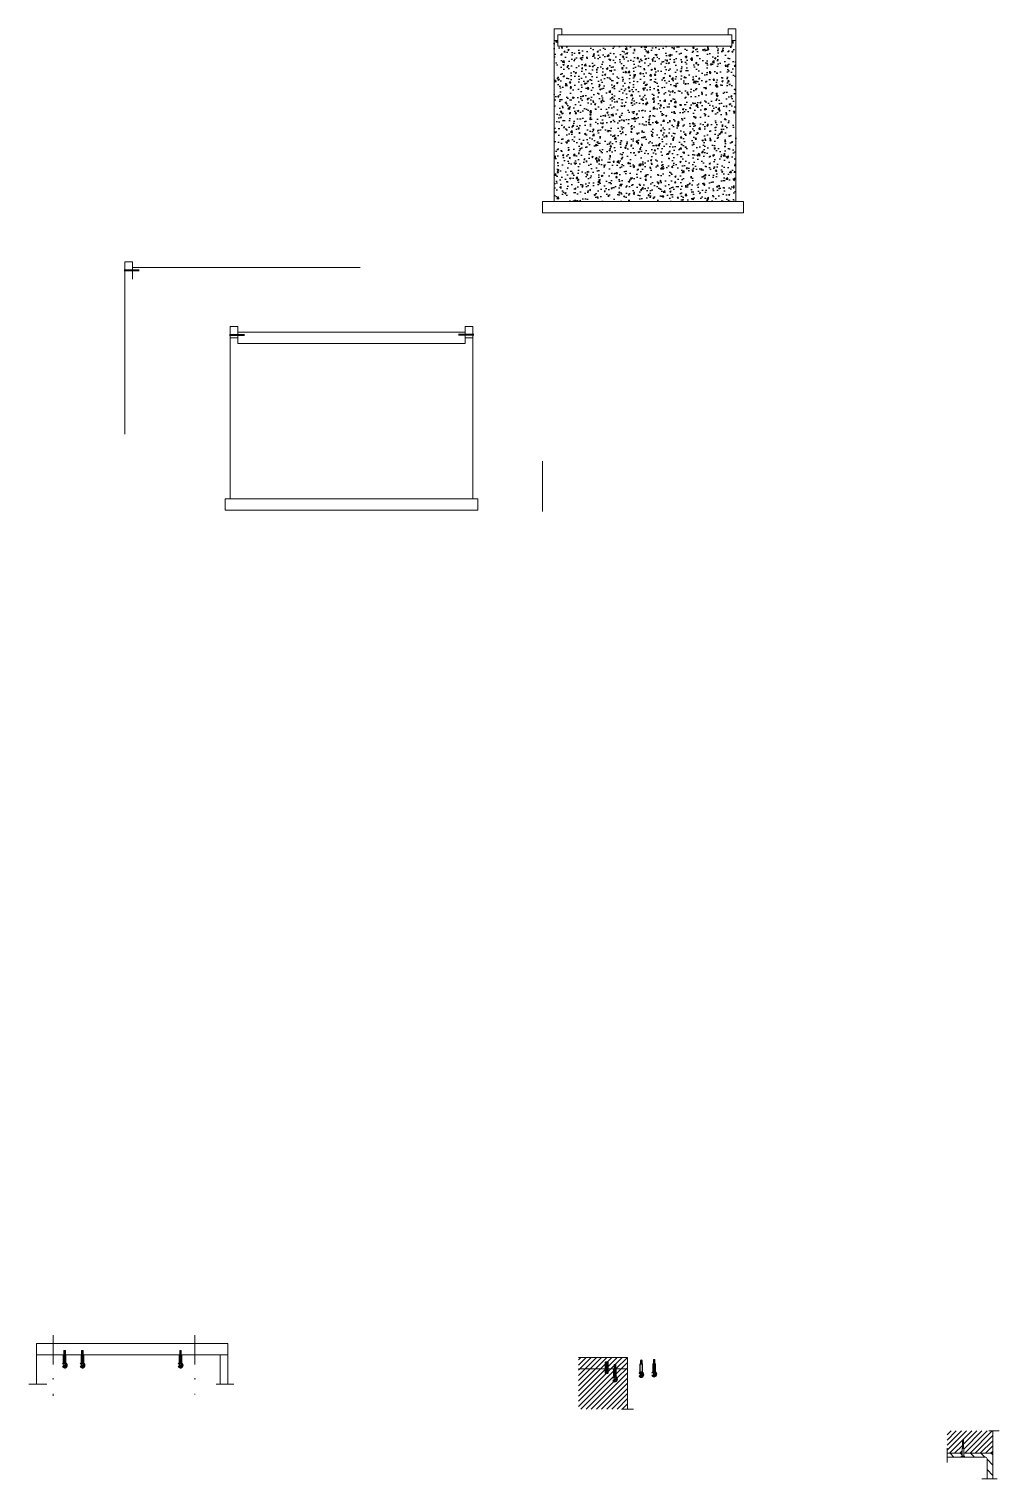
# Model space of a CAD drawing. Header units: millimetres. Extents: x 1835 to 5156, y 562 to 1862.
# Drawn here: x 1926.9 to 2180.3, y 994 to 1372.6 of the extents above; entities that cross this region are included whole.
import ezdxf

# ---------------------------------------------------------------- set-up
doc = ezdxf.new("R2010")
doc.units = ezdxf.units.MM
doc.linetypes.add('TRATTOPUNTO', pattern=[25.4, 12.7, -6.35, 0, -6.35])
for name, color, linetype, lineweight in [('A-FURN', 2, 'Continuous', 18), ('A-FURN-SEC', 15, 'Continuous', 9), ('A-PRSP-1', 250, 'Continuous', 40)]:
    doc.layers.add(name, color=color, linetype=linetype, lineweight=lineweight)
doc.layers.add('LINEE DI SEZIONE', color=12, linetype='Continuous')
doc.layers.add('viti sottili', color=4, linetype='Continuous')

msp = doc.modelspace()

# ---------------------------------------------------------------- hatches: boundary and pattern name
at = {"layer": 'LINEE DI SEZIONE', "transparency": 33554546}
h = msp.add_hatch(dxfattribs=at)
h.set_pattern_fill('AR-CONC', color=256, scale=0.021)
h.paths.add_polyline_path([(2064.04, 1327.59), (2111.5, 1327.59), (2111.5, 1369.59), (2110.47, 1369.59), (2110.47, 1368.09), (2065.04, 1368.09), (2065.04, 1369.59), (2064.04, 1369.59)])
at = {"layer": 'LINEE DI SEZIONE', "transparency": 33554687}
h = msp.add_hatch(dxfattribs=at)
h.set_pattern_fill('ANSI31', color=256, scale=0.3)
h.paths.add_polyline_path([(2077.36, 1024.45), (2078.16, 1024.45, -0.077053), (2078.16, 1024.44), (2078.16, 1022.77), (2079.6, 1022.77), (2079.76, 1022.77), (2079.76, 1023.87, -0.414214), (2079.81, 1023.92), (2080.11, 1023.92, -0.414214), (2080.16, 1023.87), (2080.16, 1022.77), (2080.3, 1022.77), (2083.21, 1022.77), (2083.21, 1025.77), (2070.43, 1025.77), (2070.43, 1022.77), (2077.36, 1022.77)])
h.paths.add_polyline_path([(2083.21, 1022.77), (2080.3, 1022.77), (2080.3, 1020.66, -0.251886), (2080.6, 1020.09, -0.74706), (2079.37, 1019.73), (2079.37, 1019.77, 0.147415), (2080.12, 1019.67, 0.082305), (2080.22, 1019.92), (2079.65, 1019.92), (2079.65, 1020.12), (2079.74, 1020.12), (2079.74, 1020.52, 0.073312), (2079.37, 1020.42), (2079.37, 1020.46, -0.121943), (2079.6, 1020.68), (2079.6, 1022.77), (2078.16, 1022.77), (2078.16, 1021.74), (2078.15, 1021.74), (2078.08, 1021.63, -0.250765), (2078.04, 1021.6), (2077.49, 1021.6, -0.250765), (2077.45, 1021.63), (2077.37, 1021.74, -0.148069), (2077.36, 1021.77), (2077.36, 1022.77), (2070.43, 1022.77), (2070.43, 1012.29), (2083.21, 1012.29)])
h = msp.add_hatch(dxfattribs=at)
h.set_pattern_fill('ANSI31', color=256, scale=0.3)
h.paths.add_polyline_path([(2166.71, 1006.59), (2166.71, 1000.77), (2170.6, 1000.77), (2170.6, 1001.98), (2170.69, 1002.1), (2170.69, 1004.3), (2170.99, 1004.3), (2170.98, 1002.1), (2171.05, 1001.98), (2171.05, 1000.77), (2178.64, 1000.77), (2178.64, 1006.59)])
h = msp.add_hatch(dxfattribs=at)
h.set_pattern_fill('ANSI31', color=256, scale=0.6, angle=90)
h.paths.add_polyline_path([(2178.64, 1000.77), (2171.05, 1000.77), (2171.05, 999.96), (2171.22, 999.96), (2171.22, 999.76), (2176.64, 999.76, -0.414214), (2177.14, 999.26), (2177.14, 994.04), (2178.64, 994.04)])
h.paths.add_polyline_path([(2170.42, 999.76), (2170.42, 999.96), (2170.6, 999.96), (2170.6, 1000.77), (2166.71, 1000.77), (2166.71, 999.76)])

# ---------------------------------------------------------------- linework, layer by layer
at = {"layer": 'A-FURN'}
for p, q in [((2064.04, 1327.59), (2064.04, 1372.59)), ((2064.04, 1372.59), (2066.04, 1372.59)), ((2065.04, 1371.09), (2110.47, 1371.09)), ((2065.04, 1368.09), (2065.04, 1371.09)), ((2066.04, 1372.59), (2066.04, 1371.09)), ((2111.5, 1372.59), (2109.5, 1372.59)), ((2109.5, 1372.59), (2109.5, 1371.09)), ((2110.47, 1371.09), (2110.47, 1368.09)), ((2111.5, 1327.59), (2111.5, 1372.59)), ((2065.04, 1369.59), (2064.04, 1369.59)), ((2110.47, 1368.09), (2065.04, 1368.09)), ((2110.47, 1369.59), (2111.5, 1369.59)), ((2113.5, 1327.59), (2061.04, 1327.59)), ((2061.04, 1327.59), (2061.04, 1324.59)), ((2113.5, 1324.59), (2113.5, 1327.59)), ((2061.04, 1324.59), (2113.5, 1324.59)), ((2061.04, 1246.64), (2061.04, 1259.72)), ((1928.84, 1029.41), (1978.84, 1029.41)), ((1928.84, 1018.81), (1928.84, 1029.41)), ((1928.84, 1026.41), (1978.84, 1026.41)), ((1928.84, 1026.41), (1928.84, 1018.81)), ((1935.9, 1024.33), (1935.9, 1026.36)), ((1936.01, 1027.47), (1936.31, 1027.56)), ((1936.01, 1027.31), (1936.41, 1027.43)), ((1936.01, 1027.16), (1936.41, 1027.28)), ((1936.01, 1027.01), (1936.41, 1027.13)), ((1936.01, 1026.86), (1936.41, 1026.98)), ((1936.01, 1026.71), (1936.41, 1026.83)), ((1936.01, 1026.56), (1936.41, 1026.68)), ((1936.5, 1024.34), (1936.5, 1026.36)), ((1940.55, 1024.33), (1940.55, 1026.36)), ((1940.65, 1027.47), (1940.95, 1027.56)), ((1940.65, 1027.31), (1941.05, 1027.43)), ((1940.65, 1027.16), (1941.05, 1027.28)), ((1940.65, 1027.01), (1941.05, 1027.13)), ((1940.65, 1026.86), (1941.05, 1026.98)), ((1940.65, 1026.71), (1941.05, 1026.83)), ((1940.65, 1026.56), (1941.05, 1026.68)), ((1941.15, 1024.34), (1941.15, 1026.36)), ((1966.15, 1024.33), (1966.15, 1026.36)), ((1966.26, 1027.47), (1966.55, 1027.56)), ((1966.26, 1027.31), (1966.66, 1027.43)), ((1966.26, 1027.16), (1966.66, 1027.28)), ((1966.26, 1027.01), (1966.66, 1027.13)), ((1966.26, 1026.86), (1966.66, 1026.98)), ((1966.26, 1026.71), (1966.66, 1026.83)), ((1966.26, 1026.56), (1966.66, 1026.68)), ((1966.75, 1024.34), (1966.75, 1026.36)), ((1976.84, 1018.81), (1976.84, 1026.41)), ((1978.84, 1029.41), (1978.84, 1018.81)), ((1935.99, 1023.76), (1935.99, 1024.16)), ((1936.03, 1024.16), (1936.38, 1024.16)), ((1936.4, 1024.15), (1936.4, 1023.76)), ((1940.63, 1023.76), (1940.63, 1024.16)), ((1940.67, 1024.16), (1941.02, 1024.16)), ((1941.05, 1024.15), (1941.05, 1023.76)), ((1966.24, 1023.76), (1966.24, 1024.16)), ((1966.28, 1024.16), (1966.63, 1024.16)), ((1966.65, 1024.15), (1966.65, 1023.76)), ((2070.43, 1025.77), (2083.21, 1025.77)), ((2070.43, 1022.77), (2077.36, 1022.77)), ((2077.37, 1024.45), (2078.16, 1024.45)), ((2077.47, 1021.77), (2077.47, 1024.43)), ((2077.57, 1021.77), (2077.57, 1024.43)), ((2077.67, 1021.77), (2077.67, 1024.43)), ((2077.77, 1021.77), (2077.77, 1024.43)), ((2077.87, 1021.77), (2077.87, 1024.43)), ((2077.97, 1021.77), (2077.97, 1024.43)), ((2078.07, 1021.77), (2078.07, 1024.43)), ((2078.16, 1022.77), (2079.6, 1022.77)), ((2079.65, 1020.71), (2079.65, 1022.72)), ((2079.76, 1023.82), (2080.06, 1023.92)), ((2079.76, 1023.67), (2080.16, 1023.8)), ((2079.76, 1023.52), (2080.16, 1023.65)), ((2079.76, 1023.37), (2080.16, 1023.5)), ((2079.76, 1023.22), (2080.16, 1023.35)), ((2079.76, 1023.07), (2080.16, 1023.2)), ((2079.76, 1022.92), (2080.16, 1023.05)), ((2080.16, 1022.77), (2083.21, 1022.77)), ((2080.25, 1020.69), (2080.25, 1022.72)), ((2083.21, 1025.77), (2083.21, 1022.77)), ((2083.21, 1022.77), (2083.21, 1012.29)), ((2089.9, 1022.02), (2089.9, 1024.04)), ((2090.01, 1025.14), (2090.3, 1025.23)), ((2090.01, 1024.99), (2090.41, 1025.11)), ((2090.01, 1024.84), (2090.41, 1024.96)), ((2090.01, 1024.69), (2090.41, 1024.81)), ((2090.01, 1024.54), (2090.41, 1024.66)), ((2090.01, 1024.39), (2090.41, 1024.51)), ((2090.01, 1024.24), (2090.41, 1024.36)), ((2090.5, 1022), (2090.5, 1024.04)), ((2078.15, 1021.74), (2077.37, 1021.74)), ((2079.74, 1020.12), (2079.74, 1020.52)), ((2080.15, 1020.47), (2080.15, 1020.12)), ((2089.98, 1021.44), (2089.98, 1021.84)), ((2090.4, 1021.78), (2090.4, 1021.44)), ((2170.69, 1004.27), (2170.78, 1004.3)), ((2170.69, 1004.09), (2170.99, 1004.19)), ((2170.69, 1003.91), (2170.99, 1004.01)), ((2170.69, 1003.73), (2170.99, 1003.83)), ((2170.69, 1003.55), (2170.99, 1003.65)), ((2170.69, 1003.37), (2170.98, 1003.47)), ((2170.69, 1003.2), (2170.98, 1003.29)), ((2178.64, 1006.59), (2178.64, 994.04)), ((2170.6, 1000.77), (2166.71, 1000.77)), ((2166.71, 999.76), (2176.64, 999.76)), ((2170.69, 1003.02), (2170.98, 1003.11)), ((2170.69, 1002.84), (2170.98, 1002.93)), ((2170.69, 1002.66), (2170.98, 1002.76)), ((2170.69, 1002.48), (2170.98, 1002.58)), ((2170.69, 1002.3), (2170.98, 1002.4)), ((2170.69, 1002.13), (2170.98, 1002.22)), ((2170.69, 1002.1), (2170.98, 1002.1)), ((2171.05, 999.96), (2171.05, 1001.98)), ((2178.64, 1000.77), (2171.05, 1000.77)), ((2177.14, 994.04), (2177.14, 999.26))]:
    msp.add_line(p, q, dxfattribs=at)
at = {"layer": 'A-FURN', "linetype": 'TRATTOPUNTO', "ltscale": 0.6}
for p, q in [((1933.18, 1031.59), (1933.18, 1015.73)), ((1970.18, 1031.59), (1970.18, 1016.06)), ((1926.9, 1018.81), (1931.6, 1018.81)), ((1975.75, 1018.81), (1980.44, 1018.81)), ((2081.64, 1012.29), (2084.84, 1012.29)), ((2177.62, 1006.59), (2180.27, 1006.59)), ((2166.71, 1002.11), (2166.71, 998.38)), ((2175.75, 994.04), (2179.82, 994.04))]:
    msp.add_line(p, q, dxfattribs=at)
at = {"layer": 'A-FURN'}
for points in [[(2064.04, 1372.59), (2066.04, 1372.59)], [(1935.85, 1024.31), (1935.85, 1026.41), (1936.55, 1026.41), (1936.55, 1024.31)], [(1936.15, 1024.4), (1936.15, 1026.36), (1935.85, 1026.36)], [(1936.25, 1024.4), (1936.25, 1026.36), (1936.55, 1026.36)], [(1940.5, 1024.31), (1940.5, 1026.41), (1941.2, 1026.41), (1941.2, 1024.31)], [(1940.8, 1024.4), (1940.8, 1026.36), (1940.5, 1026.36)], [(1940.9, 1024.4), (1940.9, 1026.36), (1941.2, 1026.36)], [(1966.1, 1024.31), (1966.1, 1026.41), (1966.8, 1026.41), (1966.8, 1024.31)], [(1966.4, 1024.4), (1966.4, 1026.36), (1966.1, 1026.36)], [(1966.5, 1024.4), (1966.5, 1026.36), (1966.8, 1026.36)], [(1936.39, 1024.16), (1935.99, 1024.16)], [(1941.03, 1024.16), (1940.63, 1024.16)], [(1966.63, 1024.16), (1966.24, 1024.16)], [(2079.6, 1020.68), (2079.6, 1022.77), (2080.3, 1022.77), (2080.3, 1020.66)], [(2079.9, 1020.77), (2079.9, 1022.72), (2079.6, 1022.72)], [(2080, 1020.76), (2080, 1022.72), (2080.3, 1022.72)], [(2089.85, 1021.99), (2089.85, 1024.09), (2090.55, 1024.09), (2090.55, 1021.97)], [(2090.15, 1022.08), (2090.15, 1024.04), (2089.85, 1024.04)], [(2090.25, 1022.08), (2090.25, 1024.04), (2090.55, 1024.04)], [(2080.09, 1020.52), (2079.74, 1020.52)], [(2090.33, 1021.84), (2089.98, 1021.84)], [(2170.6, 999.96), (2170.6, 1001.98), (2171.05, 1001.98), (2170.98, 1002.1), (2170.99, 1004.3), (2170.69, 1004.3), (2170.69, 1002.1), (2170.6, 1001.98)]]:
    msp.add_lwpolyline(points, dxfattribs=at)
for points in [[(1936.41, 1026.41), (1936.41, 1027.51, 0.414214), (1936.36, 1027.56), (1936.06, 1027.56, 0.414214), (1936.01, 1027.51), (1936.01, 1026.41), (1936.41, 1026.53)], [(1941.05, 1026.41), (1941.05, 1027.51, 0.414214), (1941, 1027.56), (1940.7, 1027.56, 0.414214), (1940.65, 1027.51), (1940.65, 1026.41), (1941.05, 1026.53)], [(1966.66, 1026.41), (1966.66, 1027.51, 0.414214), (1966.61, 1027.56), (1966.31, 1027.56, 0.414214), (1966.26, 1027.51), (1966.26, 1026.41), (1966.66, 1026.53)], [(2080.16, 1022.77), (2080.16, 1023.87, 0.414214), (2080.11, 1023.92), (2079.81, 1023.92, 0.414214), (2079.76, 1023.87), (2079.76, 1022.77), (2080.16, 1022.9)], [(2090.41, 1024.09), (2090.41, 1025.19, 0.414214), (2090.36, 1025.24), (2090.06, 1025.24, 0.414214), (2090.01, 1025.19), (2090.01, 1024.09), (2090.41, 1024.21)]]:
    msp.add_lwpolyline(points, format="xyb", dxfattribs=at)
for points in [[(1936.5, 1023.56), (1936.5, 1023.76), (1935.9, 1023.76), (1935.9, 1023.56)], [(1941.15, 1023.56), (1941.15, 1023.76), (1940.55, 1023.76), (1940.55, 1023.56)], [(1966.75, 1023.56), (1966.75, 1023.76), (1966.15, 1023.76), (1966.15, 1023.56)], [(2080.25, 1019.92), (2080.25, 1020.12), (2079.65, 1020.12), (2079.65, 1019.92)], [(2090.5, 1021.24), (2090.5, 1021.44), (2089.9, 1021.44), (2089.9, 1021.24)], [(2170.42, 999.76), (2170.42, 999.96), (2171.22, 999.96), (2171.22, 999.76)]]:
    msp.add_lwpolyline(points, close=True, dxfattribs=at)
msp.add_lwpolyline([(2078.15, 1024.47), (2078.08, 1024.58, 0.250765), (2078.04, 1024.6), (2077.49, 1024.6, 0.250765), (2077.45, 1024.58), (2077.37, 1024.47, 0.148069), (2077.36, 1024.44), (2077.36, 1021.77, 0.148069), (2077.37, 1021.74), (2077.45, 1021.63, 0.250765), (2077.49, 1021.6), (2078.04, 1021.6, 0.250765), (2078.08, 1021.63), (2078.15, 1021.74, 0.148069), (2078.16, 1021.77), (2078.16, 1024.44, 0.148069)], format="xyb", close=True, dxfattribs=at)
msp.add_arc((2176.64, 999.26), 0.5, 0, 90, dxfattribs=at)
at = {"layer": 'A-FURN-SEC'}
for p, q in [((1951.96, 1309.86), (1951.96, 1311.79)), ((1953.96, 1311.79), (1953.96, 1309.86)), ((1953.96, 1310.29), (2013.36, 1310.29)), ((1951.96, 1266.79), (1951.96, 1309.34)), ((1953.96, 1309.34), (1953.96, 1307.29)), ((1979.47, 1293.02), (1979.47, 1294.95)), ((1981.47, 1294.95), (1981.47, 1293.02)), ((2040.87, 1294.95), (2042.87, 1294.95)), ((2040.87, 1294.95), (2040.87, 1293.02)), ((2042.87, 1249.95), (2042.87, 1294.95)), ((1979.47, 1249.95), (1979.47, 1292.5)), ((1979.47, 1291.95), (1981.47, 1291.95)), ((1981.47, 1293.45), (2040.87, 1293.45)), ((1981.47, 1293.02), (1981.47, 1290.45)), ((2040.87, 1293.02), (2040.87, 1290.45)), ((2040.87, 1291.95), (2042.87, 1291.95)), ((1981.47, 1290.45), (2040.87, 1290.45)), ((1978.17, 1246.95), (1978.17, 1249.95)), ((1978.17, 1249.95), (2044.17, 1249.95)), ((2044.17, 1249.95), (2044.17, 1246.95)), ((1978.17, 1246.95), (2044.17, 1246.95))]:
    msp.add_line(p, q, dxfattribs=at)
for points in [[(1953.96, 1311.79), (1951.96, 1311.79)], [(1951.96, 1309.34), (1951.96, 1309.86)], [(1981.47, 1294.95), (1979.47, 1294.95)], [(1979.47, 1292.5), (1979.47, 1293.02)], [(2042.87, 1293.02), (2042.87, 1292.5)]]:
    msp.add_lwpolyline(points, dxfattribs=at)
at = {"layer": 'A-PRSP-1'}
for p, q in [((1951.76, 1309.59), (1955.66, 1309.6)), ((1979.27, 1292.75), (1983.16, 1292.76)), ((2043.07, 1292.77), (2039.12, 1292.76))]:
    msp.add_line(p, q, dxfattribs=at)
at = {"layer": 'viti sottili'}
for p, q in [((2086.52, 1024.09), (2087.11, 1024.09)), ((2086.57, 1021.91), (2086.57, 1024.09)), ((2086.61, 1024.94), (2086.61, 1024.09)), ((2087.02, 1024.09), (2087.02, 1024.94)), ((2087.05, 1024.09), (2087.05, 1021.91)), ((2087.11, 1021.89), (2087.2, 1021.89)), ((2087.2, 1021.89), (2087.2, 1021.84))]:
    msp.add_line(p, q, dxfattribs=at)
at = {"layer": 'viti sottili', "lineweight": -3}
for p, q in [((2086.61, 1024.71), (2087.03, 1024.89)), ((2086.61, 1024.52), (2087.03, 1024.7)), ((2086.61, 1024.29), (2087.03, 1024.47)), ((2086.61, 1024.09), (2087.03, 1024.27))]:
    msp.add_line(p, q, dxfattribs=at)
at = {"layer": 'viti sottili'}
for points in [[(1935.64, 1023.37, 0.74706), (1936.88, 1023.73, 0.74706), (1935.64, 1024.1), (1935.64, 1024.06, -0.147415), (1936.4, 1024.16, -0.085849), (1936.5, 1023.89), (1936.53, 1023.89), (1936.53, 1023.99), (1936.73, 1023.99), (1936.73, 1023.47), (1936.53, 1023.47), (1936.53, 1023.57), (1936.5, 1023.57, -0.084542), (1936.4, 1023.31, -0.147415), (1935.64, 1023.41), (1935.64, 1023.37)], [(1940.28, 1023.37, 0.74706), (1941.52, 1023.73, 0.74706), (1940.28, 1024.1), (1940.28, 1024.06, -0.147415), (1941.04, 1024.16, -0.085849), (1941.14, 1023.89), (1941.17, 1023.89), (1941.17, 1023.99), (1941.37, 1023.99), (1941.37, 1023.47), (1941.17, 1023.47), (1941.17, 1023.57), (1941.14, 1023.57, -0.084542), (1941.04, 1023.31, -0.147415), (1940.28, 1023.41), (1940.28, 1023.37)], [(1965.89, 1023.37, 0.74706), (1967.13, 1023.73, 0.74706), (1965.89, 1024.1), (1965.89, 1024.06, -0.147415), (1966.64, 1024.16, -0.085849), (1966.75, 1023.89), (1966.77, 1023.89), (1966.77, 1023.99), (1966.98, 1023.99), (1966.98, 1023.47), (1966.77, 1023.47), (1966.77, 1023.57), (1966.74, 1023.57, -0.084542), (1966.64, 1023.31, -0.147415), (1965.89, 1023.41), (1965.89, 1023.37)], [(2079.37, 1019.73, 0.74706), (2080.6, 1020.09, 0.74706), (2079.37, 1020.46), (2079.37, 1020.42, -0.147415), (2080.12, 1020.52, -0.085849), (2080.22, 1020.25), (2080.25, 1020.25), (2080.25, 1020.36), (2080.46, 1020.36), (2080.46, 1019.83), (2080.25, 1019.83), (2080.25, 1019.93), (2080.22, 1019.93, -0.084542), (2080.12, 1019.67, -0.147415), (2079.37, 1019.77), (2079.37, 1019.73)], [(2086.25, 1020.92, 0.74706), (2087.48, 1021.28, 0.74706), (2086.25, 1021.65), (2086.25, 1021.61, -0.147415), (2087, 1021.71, -0.085849), (2087.1, 1021.44), (2087.13, 1021.44), (2087.13, 1021.55), (2087.34, 1021.55), (2087.34, 1021.02), (2087.13, 1021.02), (2087.13, 1021.12), (2087.1, 1021.12, -0.084542), (2087, 1020.86, -0.147415), (2086.25, 1020.96), (2086.25, 1020.92)], [(2089.61, 1021.04, 0.74706), (2090.85, 1021.41, 0.74706), (2089.61, 1021.77), (2089.61, 1021.73, -0.147415), (2090.37, 1021.83, -0.085849), (2090.47, 1021.57), (2090.5, 1021.57), (2090.5, 1021.67), (2090.7, 1021.67), (2090.7, 1021.14), (2090.5, 1021.14), (2090.5, 1021.24), (2090.47, 1021.24, -0.084542), (2090.37, 1020.98, -0.147415), (2089.61, 1021.08), (2089.61, 1021.04)]]:
    msp.add_lwpolyline(points, format="xyb", dxfattribs=at)
for points in [[(2087.11, 1021.12), (2087.11, 1021.28), (2086.52, 1021.28), (2086.52, 1021.05), (2087.09, 1021.05)], [(2086.63, 1021.72), (2086.63, 1021.28)], [(2086.99, 1021.28), (2086.99, 1021.71)]]:
    msp.add_lwpolyline(points, dxfattribs=at)
msp.add_arc((2086.82, 1024.74), 0.285, 43.7004, 136.2996, dxfattribs=at)

doc.saveas('drawing.dxf')
